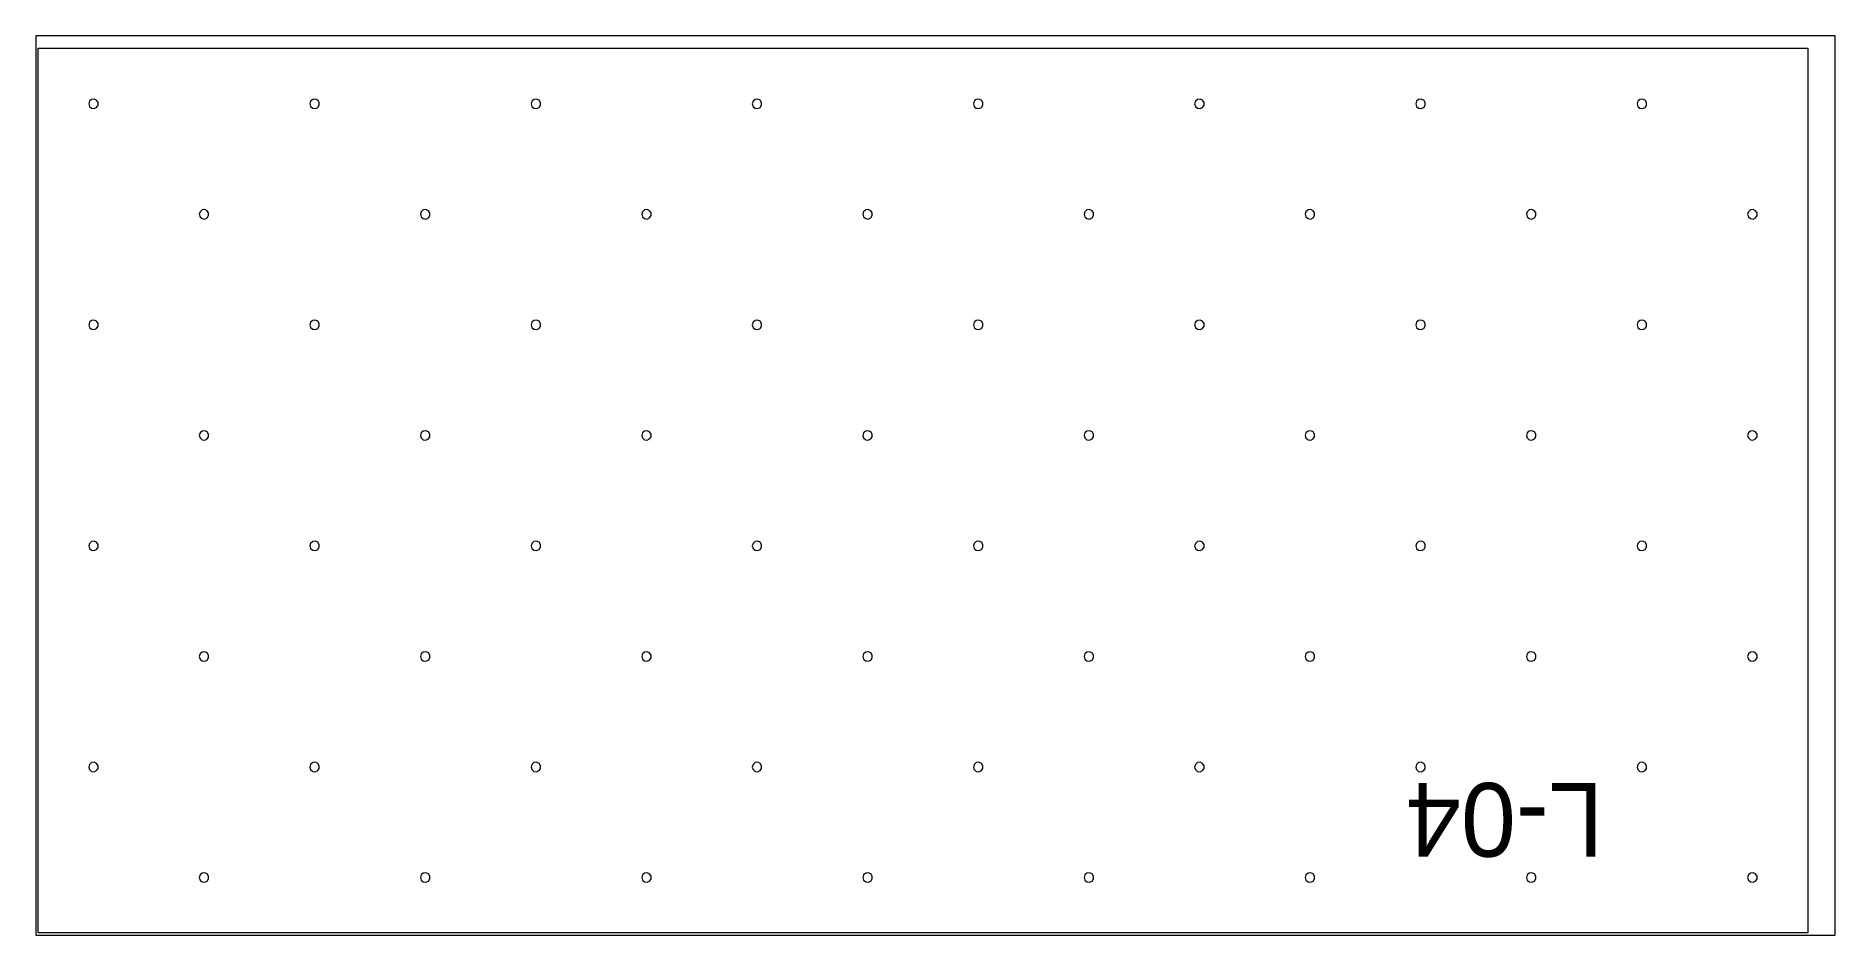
# Model space of a CAD drawing. Extents: x 0 to 287620, y 0 to 1220.
# Drawn here: x 0 to 2440, y 0 to 1220 of the extents above; entities that cross this region are included whole.
import ezdxf

# ---------------------------------------------------------------- set-up
doc = ezdxf.new("R2010")
doc.units = 0
doc.header["$MEASUREMENT"] = 0
for name, color, linetype, lineweight in [('CUSTOM', 7, 'CONTINUOUS', 0), ('drilling', 7, 'CONTINUOUS', 0), ('FINAL', 7, 'CONTINUOUS', 0)]:
    doc.layers.add(name, color=color, linetype=linetype, lineweight=lineweight)

msp = doc.modelspace()

# ---------------------------------------------------------------- texts
at = {"layer": 'Final', "lineweight": 0}
msp.add_text('L-04', height=100, rotation=180, dxfattribs=at).set_placement((2126, 206.4))

# ---------------------------------------------------------------- linework, layer by layer
at = {"layer": 'CUSTOM', "lineweight": 0}
msp.add_lwpolyline([(0, 0), (2440, 0), (2440, 1220), (0, 1220)], close=True, dxfattribs=at)
at = {"layer": 'drilling', "lineweight": 0}
for points in [[(71.5, 1128), (72.5, 1124.5), (75.3, 1122.1), (78.9, 1121.6), (82.3, 1123.1), (84.2, 1126.2), (84.2, 1129.8), (82.3, 1132.9), (78.9, 1134.4), (75.3, 1133.9), (72.5, 1131.5)], [(371.5, 1128), (372.5, 1124.5), (375.3, 1122.1), (378.9, 1121.6), (382.3, 1123.1), (384.2, 1126.2), (384.2, 1129.8), (382.3, 1132.9), (378.9, 1134.4), (375.3, 1133.9), (372.5, 1131.5)], [(671.5, 1128), (672.5, 1124.5), (675.3, 1122.1), (678.9, 1121.6), (682.3, 1123.1), (684.2, 1126.2), (684.2, 1129.8), (682.3, 1132.9), (678.9, 1134.4), (675.3, 1133.9), (672.5, 1131.5)], [(971.5, 1128), (972.5, 1124.5), (975.3, 1122.1), (978.9, 1121.6), (982.3, 1123.1), (984.2, 1126.2), (984.2, 1129.8), (982.3, 1132.9), (978.9, 1134.4), (975.3, 1133.9), (972.5, 1131.5)], [(1271.5, 1128), (1272.5, 1124.5), (1275.3, 1122.1), (1278.9, 1121.6), (1282.3, 1123.1), (1284.2, 1126.2), (1284.2, 1129.8), (1282.3, 1132.9), (1278.9, 1134.4), (1275.3, 1133.9), (1272.5, 1131.5)], [(1571.5, 1128), (1572.5, 1124.5), (1575.3, 1122.1), (1578.9, 1121.6), (1582.3, 1123.1), (1584.2, 1126.2), (1584.2, 1129.8), (1582.3, 1132.9), (1578.9, 1134.4), (1575.3, 1133.9), (1572.5, 1131.5)], [(1871.5, 1128), (1872.5, 1124.5), (1875.3, 1122.1), (1878.9, 1121.6), (1882.3, 1123.1), (1884.2, 1126.2), (1884.2, 1129.8), (1882.3, 1132.9), (1878.9, 1134.4), (1875.3, 1133.9), (1872.5, 1131.5)], [(2171.5, 1128), (2172.5, 1124.5), (2175.3, 1122.1), (2178.9, 1121.6), (2182.3, 1123.1), (2184.2, 1126.2), (2184.2, 1129.8), (2182.3, 1132.9), (2178.9, 1134.4), (2175.3, 1133.9), (2172.5, 1131.5)], [(221.5, 978), (222.5, 974.5), (225.3, 972.1), (228.9, 971.6), (232.3, 973.1), (234.2, 976.2), (234.2, 979.8), (232.3, 982.9), (228.9, 984.4), (225.3, 983.9), (222.5, 981.5)], [(521.5, 978), (522.5, 974.5), (525.3, 972.1), (528.9, 971.6), (532.3, 973.1), (534.2, 976.2), (534.2, 979.8), (532.3, 982.9), (528.9, 984.4), (525.3, 983.9), (522.5, 981.5)], [(821.5, 978), (822.5, 974.5), (825.3, 972.1), (828.9, 971.6), (832.3, 973.1), (834.2, 976.2), (834.2, 979.8), (832.3, 982.9), (828.9, 984.4), (825.3, 983.9), (822.5, 981.5)], [(1121.5, 978), (1122.5, 974.5), (1125.3, 972.1), (1128.9, 971.6), (1132.3, 973.1), (1134.2, 976.2), (1134.2, 979.8), (1132.3, 982.9), (1128.9, 984.4), (1125.3, 983.9), (1122.5, 981.5)], [(1421.5, 978), (1422.5, 974.5), (1425.3, 972.1), (1428.9, 971.6), (1432.3, 973.1), (1434.2, 976.2), (1434.2, 979.8), (1432.3, 982.9), (1428.9, 984.4), (1425.3, 983.9), (1422.5, 981.5)], [(1721.5, 978), (1722.5, 974.5), (1725.3, 972.1), (1728.9, 971.6), (1732.3, 973.1), (1734.2, 976.2), (1734.2, 979.8), (1732.3, 982.9), (1728.9, 984.4), (1725.3, 983.9), (1722.5, 981.5)], [(2021.5, 978), (2022.5, 974.5), (2025.3, 972.1), (2028.9, 971.6), (2032.3, 973.1), (2034.2, 976.2), (2034.2, 979.8), (2032.3, 982.9), (2028.9, 984.4), (2025.3, 983.9), (2022.5, 981.5)], [(2321.5, 978), (2322.5, 974.5), (2325.3, 972.1), (2328.9, 971.6), (2332.3, 973.1), (2334.2, 976.2), (2334.2, 979.8), (2332.3, 982.9), (2328.9, 984.4), (2325.3, 983.9), (2322.5, 981.5)], [(71.5, 828), (72.5, 824.5), (75.3, 822.1), (78.9, 821.6), (82.3, 823.1), (84.2, 826.2), (84.2, 829.8), (82.3, 832.9), (78.9, 834.4), (75.3, 833.9), (72.5, 831.5)], [(371.5, 828), (372.5, 824.5), (375.3, 822.1), (378.9, 821.6), (382.3, 823.1), (384.2, 826.2), (384.2, 829.8), (382.3, 832.9), (378.9, 834.4), (375.3, 833.9), (372.5, 831.5)], [(671.5, 828), (672.5, 824.5), (675.3, 822.1), (678.9, 821.6), (682.3, 823.1), (684.2, 826.2), (684.2, 829.8), (682.3, 832.9), (678.9, 834.4), (675.3, 833.9), (672.5, 831.5)], [(971.5, 828), (972.5, 824.5), (975.3, 822.1), (978.9, 821.6), (982.3, 823.1), (984.2, 826.2), (984.2, 829.8), (982.3, 832.9), (978.9, 834.4), (975.3, 833.9), (972.5, 831.5)], [(1271.5, 828), (1272.5, 824.5), (1275.3, 822.1), (1278.9, 821.6), (1282.3, 823.1), (1284.2, 826.2), (1284.2, 829.8), (1282.3, 832.9), (1278.9, 834.4), (1275.3, 833.9), (1272.5, 831.5)], [(1571.5, 828), (1572.5, 824.5), (1575.3, 822.1), (1578.9, 821.6), (1582.3, 823.1), (1584.2, 826.2), (1584.2, 829.8), (1582.3, 832.9), (1578.9, 834.4), (1575.3, 833.9), (1572.5, 831.5)], [(1871.5, 828), (1872.5, 824.5), (1875.3, 822.1), (1878.9, 821.6), (1882.3, 823.1), (1884.2, 826.2), (1884.2, 829.8), (1882.3, 832.9), (1878.9, 834.4), (1875.3, 833.9), (1872.5, 831.5)], [(2171.5, 828), (2172.5, 824.5), (2175.3, 822.1), (2178.9, 821.6), (2182.3, 823.1), (2184.2, 826.2), (2184.2, 829.8), (2182.3, 832.9), (2178.9, 834.4), (2175.3, 833.9), (2172.5, 831.5)], [(221.5, 678), (222.5, 674.5), (225.3, 672.1), (228.9, 671.6), (232.3, 673.1), (234.2, 676.2), (234.2, 679.8), (232.3, 682.9), (228.9, 684.4), (225.3, 683.9), (222.5, 681.5)], [(521.5, 678), (522.5, 674.5), (525.3, 672.1), (528.9, 671.6), (532.3, 673.1), (534.2, 676.2), (534.2, 679.8), (532.3, 682.9), (528.9, 684.4), (525.3, 683.9), (522.5, 681.5)], [(821.5, 678), (822.5, 674.5), (825.3, 672.1), (828.9, 671.6), (832.3, 673.1), (834.2, 676.2), (834.2, 679.8), (832.3, 682.9), (828.9, 684.4), (825.3, 683.9), (822.5, 681.5)], [(1121.5, 678), (1122.5, 674.5), (1125.3, 672.1), (1128.9, 671.6), (1132.3, 673.1), (1134.2, 676.2), (1134.2, 679.8), (1132.3, 682.9), (1128.9, 684.4), (1125.3, 683.9), (1122.5, 681.5)], [(1421.5, 678), (1422.5, 674.5), (1425.3, 672.1), (1428.9, 671.6), (1432.3, 673.1), (1434.2, 676.2), (1434.2, 679.8), (1432.3, 682.9), (1428.9, 684.4), (1425.3, 683.9), (1422.5, 681.5)], [(1721.5, 678), (1722.5, 674.5), (1725.3, 672.1), (1728.9, 671.6), (1732.3, 673.1), (1734.2, 676.2), (1734.2, 679.8), (1732.3, 682.9), (1728.9, 684.4), (1725.3, 683.9), (1722.5, 681.5)], [(2021.5, 678), (2022.5, 674.5), (2025.3, 672.1), (2028.9, 671.6), (2032.3, 673.1), (2034.2, 676.2), (2034.2, 679.8), (2032.3, 682.9), (2028.9, 684.4), (2025.3, 683.9), (2022.5, 681.5)], [(2321.5, 678), (2322.5, 674.5), (2325.3, 672.1), (2328.9, 671.6), (2332.3, 673.1), (2334.2, 676.2), (2334.2, 679.8), (2332.3, 682.9), (2328.9, 684.4), (2325.3, 683.9), (2322.5, 681.5)], [(71.5, 528), (72.5, 524.5), (75.3, 522.1), (78.9, 521.6), (82.3, 523.1), (84.2, 526.2), (84.2, 529.8), (82.3, 532.9), (78.9, 534.4), (75.3, 533.9), (72.5, 531.5)], [(371.5, 528), (372.5, 524.5), (375.3, 522.1), (378.9, 521.6), (382.3, 523.1), (384.2, 526.2), (384.2, 529.8), (382.3, 532.9), (378.9, 534.4), (375.3, 533.9), (372.5, 531.5)], [(671.5, 528), (672.5, 524.5), (675.3, 522.1), (678.9, 521.6), (682.3, 523.1), (684.2, 526.2), (684.2, 529.8), (682.3, 532.9), (678.9, 534.4), (675.3, 533.9), (672.5, 531.5)], [(971.5, 528), (972.5, 524.5), (975.3, 522.1), (978.9, 521.6), (982.3, 523.1), (984.2, 526.2), (984.2, 529.8), (982.3, 532.9), (978.9, 534.4), (975.3, 533.9), (972.5, 531.5)], [(1271.5, 528), (1272.5, 524.5), (1275.3, 522.1), (1278.9, 521.6), (1282.3, 523.1), (1284.2, 526.2), (1284.2, 529.8), (1282.3, 532.9), (1278.9, 534.4), (1275.3, 533.9), (1272.5, 531.5)], [(1571.5, 528), (1572.5, 524.5), (1575.3, 522.1), (1578.9, 521.6), (1582.3, 523.1), (1584.2, 526.2), (1584.2, 529.8), (1582.3, 532.9), (1578.9, 534.4), (1575.3, 533.9), (1572.5, 531.5)], [(1871.5, 528), (1872.5, 524.5), (1875.3, 522.1), (1878.9, 521.6), (1882.3, 523.1), (1884.2, 526.2), (1884.2, 529.8), (1882.3, 532.9), (1878.9, 534.4), (1875.3, 533.9), (1872.5, 531.5)], [(2171.5, 528), (2172.5, 524.5), (2175.3, 522.1), (2178.9, 521.6), (2182.3, 523.1), (2184.2, 526.2), (2184.2, 529.8), (2182.3, 532.9), (2178.9, 534.4), (2175.3, 533.9), (2172.5, 531.5)], [(221.5, 378), (222.5, 374.5), (225.3, 372.1), (228.9, 371.6), (232.3, 373.1), (234.2, 376.2), (234.2, 379.8), (232.3, 382.9), (228.9, 384.4), (225.3, 383.9), (222.5, 381.5)], [(521.5, 378), (522.5, 374.5), (525.3, 372.1), (528.9, 371.6), (532.3, 373.1), (534.2, 376.2), (534.2, 379.8), (532.3, 382.9), (528.9, 384.4), (525.3, 383.9), (522.5, 381.5)], [(821.5, 378), (822.5, 374.5), (825.3, 372.1), (828.9, 371.6), (832.3, 373.1), (834.2, 376.2), (834.2, 379.8), (832.3, 382.9), (828.9, 384.4), (825.3, 383.9), (822.5, 381.5)], [(1121.5, 378), (1122.5, 374.5), (1125.3, 372.1), (1128.9, 371.6), (1132.3, 373.1), (1134.2, 376.2), (1134.2, 379.8), (1132.3, 382.9), (1128.9, 384.4), (1125.3, 383.9), (1122.5, 381.5)], [(1421.5, 378), (1422.5, 374.5), (1425.3, 372.1), (1428.9, 371.6), (1432.3, 373.1), (1434.2, 376.2), (1434.2, 379.8), (1432.3, 382.9), (1428.9, 384.4), (1425.3, 383.9), (1422.5, 381.5)], [(1721.5, 378), (1722.5, 374.5), (1725.3, 372.1), (1728.9, 371.6), (1732.3, 373.1), (1734.2, 376.2), (1734.2, 379.8), (1732.3, 382.9), (1728.9, 384.4), (1725.3, 383.9), (1722.5, 381.5)], [(2021.5, 378), (2022.5, 374.5), (2025.3, 372.1), (2028.9, 371.6), (2032.3, 373.1), (2034.2, 376.2), (2034.2, 379.8), (2032.3, 382.9), (2028.9, 384.4), (2025.3, 383.9), (2022.5, 381.5)], [(2321.5, 378), (2322.5, 374.5), (2325.3, 372.1), (2328.9, 371.6), (2332.3, 373.1), (2334.2, 376.2), (2334.2, 379.8), (2332.3, 382.9), (2328.9, 384.4), (2325.3, 383.9), (2322.5, 381.5)], [(71.5, 228), (72.5, 224.5), (75.3, 222.1), (78.9, 221.6), (82.3, 223.1), (84.2, 226.2), (84.2, 229.8), (82.3, 232.9), (78.9, 234.4), (75.3, 233.9), (72.5, 231.5)], [(371.5, 228), (372.5, 224.5), (375.3, 222.1), (378.9, 221.6), (382.3, 223.1), (384.2, 226.2), (384.2, 229.8), (382.3, 232.9), (378.9, 234.4), (375.3, 233.9), (372.5, 231.5)], [(671.5, 228), (672.5, 224.5), (675.3, 222.1), (678.9, 221.6), (682.3, 223.1), (684.2, 226.2), (684.2, 229.8), (682.3, 232.9), (678.9, 234.4), (675.3, 233.9), (672.5, 231.5)], [(971.5, 228), (972.5, 224.5), (975.3, 222.1), (978.9, 221.6), (982.3, 223.1), (984.2, 226.2), (984.2, 229.8), (982.3, 232.9), (978.9, 234.4), (975.3, 233.9), (972.5, 231.5)], [(1271.5, 228), (1272.5, 224.5), (1275.3, 222.1), (1278.9, 221.6), (1282.3, 223.1), (1284.2, 226.2), (1284.2, 229.8), (1282.3, 232.9), (1278.9, 234.4), (1275.3, 233.9), (1272.5, 231.5)], [(1571.5, 228), (1572.5, 224.5), (1575.3, 222.1), (1578.9, 221.6), (1582.3, 223.1), (1584.2, 226.2), (1584.2, 229.8), (1582.3, 232.9), (1578.9, 234.4), (1575.3, 233.9), (1572.5, 231.5)], [(1871.5, 228), (1872.5, 224.5), (1875.3, 222.1), (1878.9, 221.6), (1882.3, 223.1), (1884.2, 226.2), (1884.2, 229.8), (1882.3, 232.9), (1878.9, 234.4), (1875.3, 233.9), (1872.5, 231.5)], [(2171.5, 228), (2172.5, 224.5), (2175.3, 222.1), (2178.9, 221.6), (2182.3, 223.1), (2184.2, 226.2), (2184.2, 229.8), (2182.3, 232.9), (2178.9, 234.4), (2175.3, 233.9), (2172.5, 231.5)], [(221.5, 78), (222.5, 74.5), (225.3, 72.1), (228.9, 71.6), (232.3, 73.1), (234.2, 76.2), (234.2, 79.8), (232.3, 82.9), (228.9, 84.4), (225.3, 83.9), (222.5, 81.5)], [(521.5, 78), (522.5, 74.5), (525.3, 72.1), (528.9, 71.6), (532.3, 73.1), (534.2, 76.2), (534.2, 79.8), (532.3, 82.9), (528.9, 84.4), (525.3, 83.9), (522.5, 81.5)], [(821.5, 78), (822.5, 74.5), (825.3, 72.1), (828.9, 71.6), (832.3, 73.1), (834.2, 76.2), (834.2, 79.8), (832.3, 82.9), (828.9, 84.4), (825.3, 83.9), (822.5, 81.5)], [(1121.5, 78), (1122.5, 74.5), (1125.3, 72.1), (1128.9, 71.6), (1132.3, 73.1), (1134.2, 76.2), (1134.2, 79.8), (1132.3, 82.9), (1128.9, 84.4), (1125.3, 83.9), (1122.5, 81.5)], [(1421.5, 78), (1422.5, 74.5), (1425.3, 72.1), (1428.9, 71.6), (1432.3, 73.1), (1434.2, 76.2), (1434.2, 79.8), (1432.3, 82.9), (1428.9, 84.4), (1425.3, 83.9), (1422.5, 81.5)], [(1721.5, 78), (1722.5, 74.5), (1725.3, 72.1), (1728.9, 71.6), (1732.3, 73.1), (1734.2, 76.2), (1734.2, 79.8), (1732.3, 82.9), (1728.9, 84.4), (1725.3, 83.9), (1722.5, 81.5)], [(2021.5, 78), (2022.5, 74.5), (2025.3, 72.1), (2028.9, 71.6), (2032.3, 73.1), (2034.2, 76.2), (2034.2, 79.8), (2032.3, 82.9), (2028.9, 84.4), (2025.3, 83.9), (2022.5, 81.5)], [(2321.5, 78), (2322.5, 74.5), (2325.3, 72.1), (2328.9, 71.6), (2332.3, 73.1), (2334.2, 76.2), (2334.2, 79.8), (2332.3, 82.9), (2328.9, 84.4), (2325.3, 83.9), (2322.5, 81.5)]]:
    msp.add_lwpolyline(points, close=True, dxfattribs=at)
at = {"layer": 'Final', "lineweight": 0}
msp.add_lwpolyline([(2403, 3), (3, 3), (3, 1203.3), (2403, 1203.3)], close=True, dxfattribs=at)

msp.set_redraw_order([(e.dxf.handle, doc.entitydb.next_handle()) for e in msp.query("TEXT MTEXT ATTDEF DIMENSION ARC_DIMENSION")])  # texts and dimensions are drawn at this point

doc.saveas('drawing.dxf')
